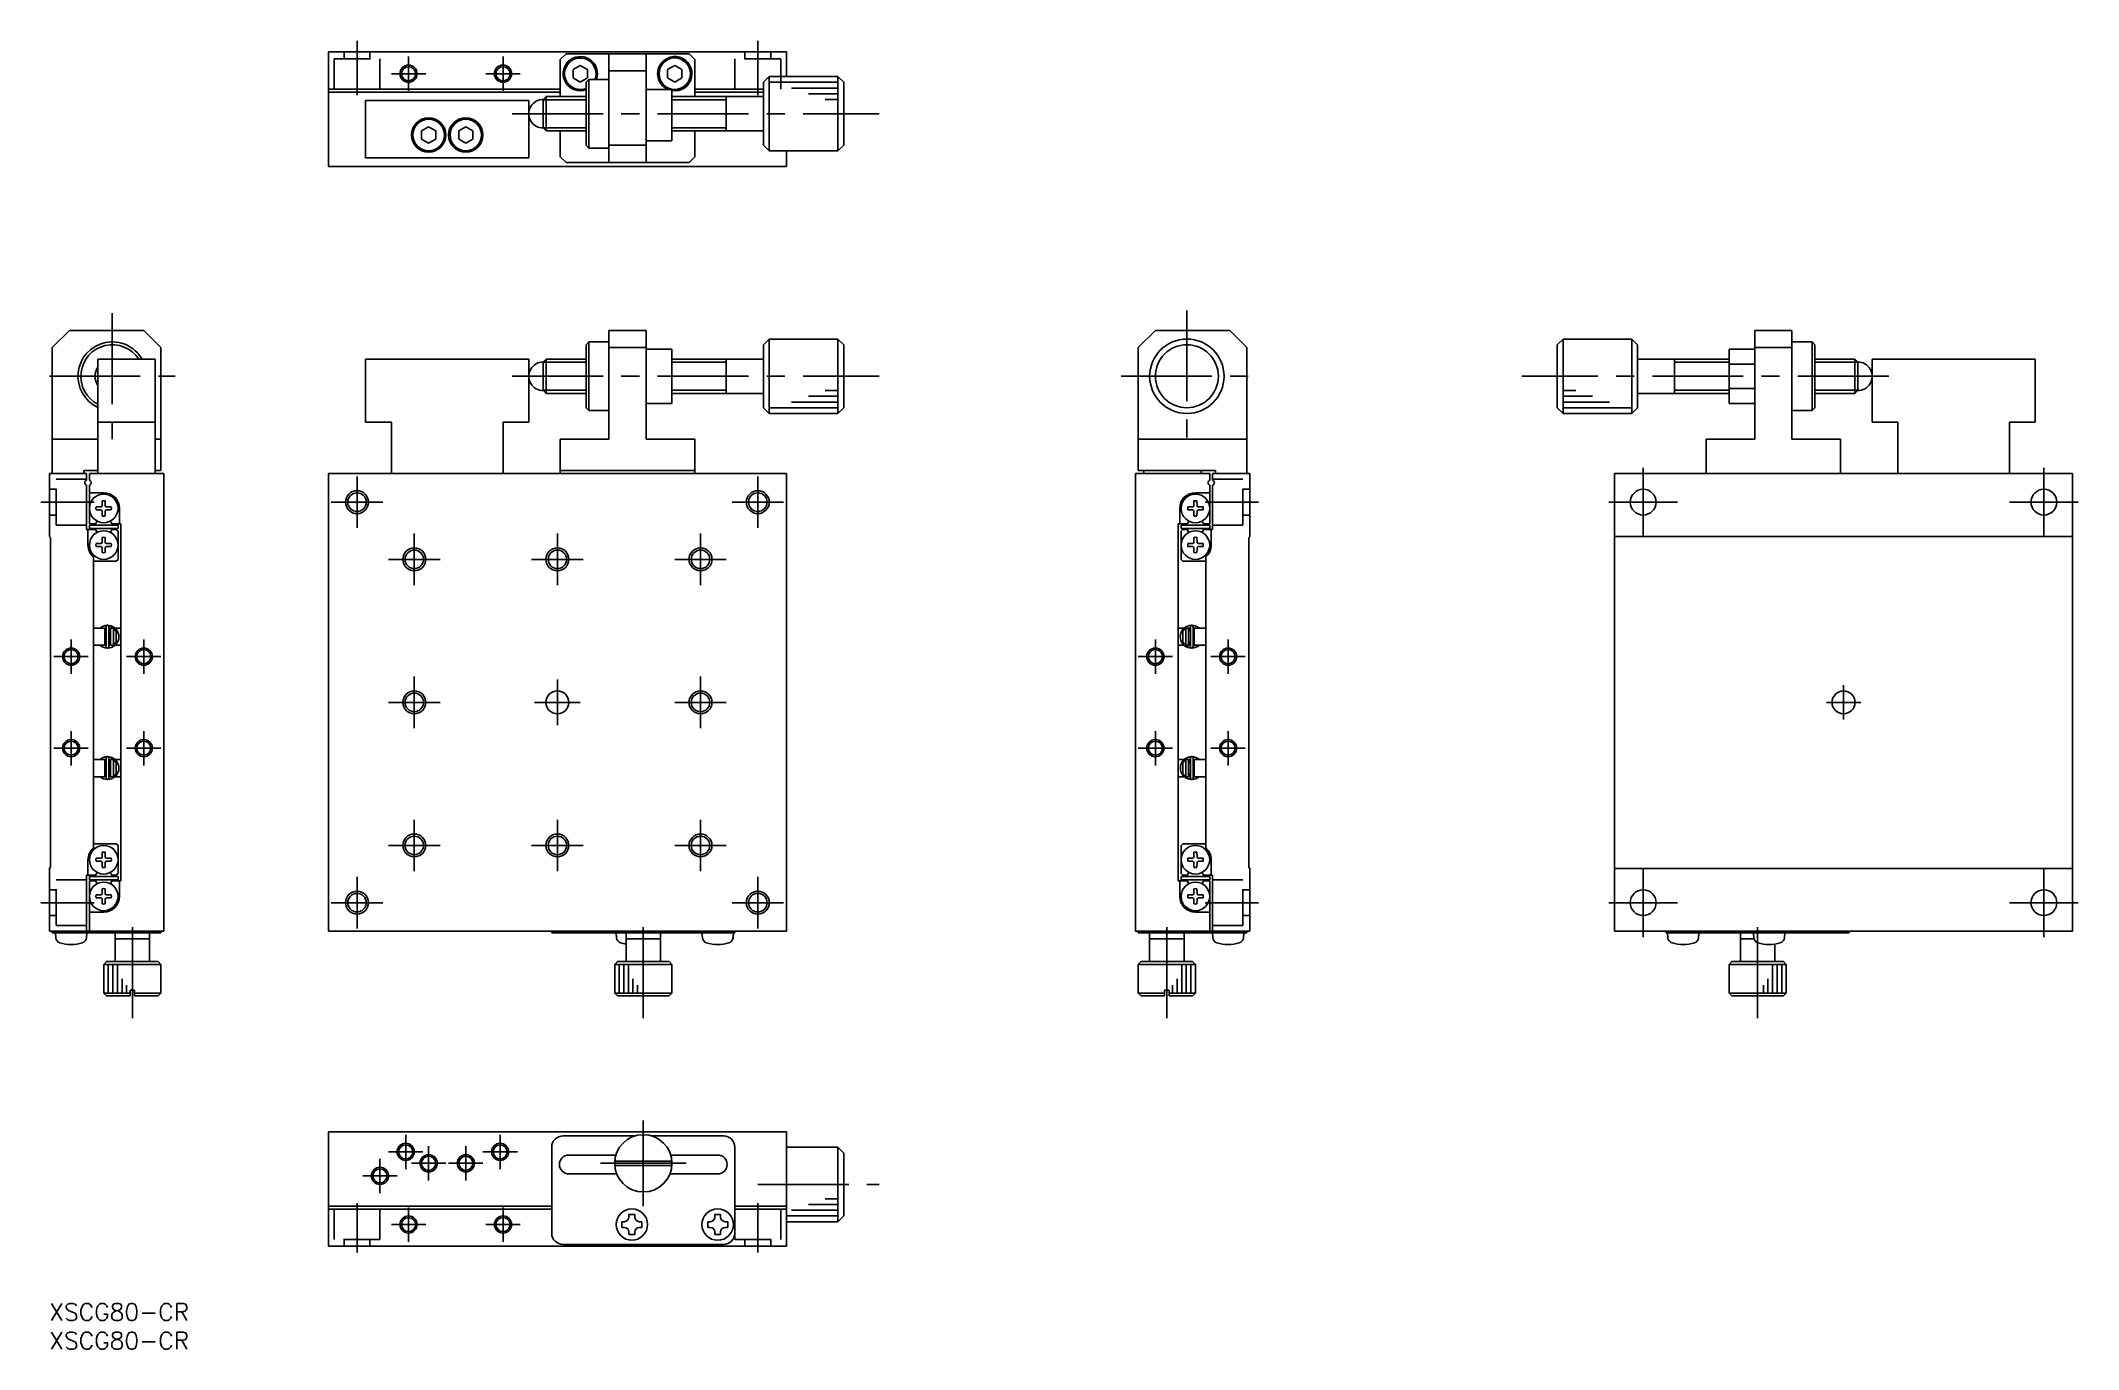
# Model space of a CAD drawing. Extents: x -2 to 354, y -8 to 221.
import ezdxf

# ---------------------------------------------------------------- set-up
doc = ezdxf.new("R2010")
doc.units = 0
doc.header["$LTSCALE"] = 0.5
doc.linetypes.add('CENTER', pattern=[50.8, 31.75, -6.35, 6.35, -6.35])
doc.linetypes.add('DASHED', pattern=[19.05, 12.7, -6.35])
for name, color, linetype in [('MSM_CENTER', 1, 'CENTER'), ('MSM_CONTINUOUS', 7, 'CONTINUOUS'), ('MSM_DASHED', 4, 'DASHED'), ('MSM_NARROW', 5, 'CONTINUOUS'), ('MSM_PART_NUMBER', 7, 'CONTINUOUS')]:
    doc.layers.add(name, color=color, linetype=linetype)
doc.styles.get("Standard").update_dxf_attribs({"font": 'txt.shx', "height": 3, "bigfont": 'bigfont.shx'})

# ---------------------------------------------------------------- blocks, each defined once
blk = doc.blocks.new('*U2')
at = {"layer": 'MSM_PART_NUMBER'}
blk.add_text('XSCG80-CR', height=3, dxfattribs=at).set_placement((0, -3))
blk = doc.blocks.new('*U3')
at = {"layer": 'MSM_PART_NUMBER'}
blk.add_text('XSCG80-CR', height=3, dxfattribs=at).set_placement((0, -8))

msp = doc.modelspace()

# ---------------------------------------------------------------- linework, layer by layer
at = {"layer": 'MSM_CENTER'}
for p, q in [((53.75, 211.16), (53.75, 220.69)), ((123.75, 211.16), (123.75, 220.69)), ((62.75, 211.92), (62.75, 217.92)), ((79.25, 211.92), (79.25, 217.92)), ((65.75, 214.92), (59.75, 214.92)), ((82.25, 214.92), (76.25, 214.92)), ((80.86, 207.92), (144.97, 207.92)), ((11, 173.05), (11, 151.05)), ((198.7, 173.55), (198.7, 150.55)), ((0, 162.05), (22, 162.05)), ((80.86, 162.05), (144.97, 162.05)), ((187.2, 162.05), (210.2, 162.05)), ((321.29, 162.05), (257.18, 162.05)), ((278.4, 146.05), (278.4, 134.05)), ((348.4, 146.05), (348.4, 134.05)), ((53.75, 135.55), (53.75, 144.55)), ((123.75, 135.55), (123.75, 144.55)), ((-1.5, 140.05), (7.83, 140.05)), ((49.25, 140.05), (58.25, 140.05)), ((119.25, 140.05), (128.25, 140.05)), ((211.2, 140.05), (201.87, 140.05)), ((284.4, 140.05), (272.4, 140.05)), ((342.4, 140.05), (354.4, 140.05)), ((63.75, 125.55), (63.75, 134.55)), ((88.75, 125.55), (88.75, 134.55)), ((113.75, 125.55), (113.75, 134.55)), ((59.25, 130.05), (68.25, 130.05)), ((84.25, 130.05), (93.25, 130.05)), ((109.25, 130.05), (118.25, 130.05)), ((3.8, 116.05), (3.8, 110.05)), ((16.5, 116.05), (16.5, 110.05)), ((193.2, 116.05), (193.2, 110.05)), ((205.9, 116.05), (205.9, 110.05)), ((0.8, 113.05), (6.8, 113.05)), ((13.5, 113.05), (19.5, 113.05)), ((190.2, 113.05), (196.2, 113.05)), ((202.9, 113.05), (208.9, 113.05)), ((63.75, 100.55), (63.75, 109.55)), ((88.75, 101.05), (88.75, 109.05)), ((113.75, 100.55), (113.75, 109.55)), ((313.4, 108.05), (313.4, 102.05)), ((59.25, 105.05), (68.25, 105.05)), ((84.75, 105.05), (92.75, 105.05)), ((109.25, 105.05), (118.25, 105.05)), ((316.4, 105.05), (310.4, 105.05)), ((3.8, 94.05), (3.8, 100.05)), ((16.5, 94.05), (16.5, 100.05)), ((193.2, 94.05), (193.2, 100.05)), ((205.9, 94.05), (205.9, 100.05)), ((0.8, 97.05), (6.8, 97.05)), ((13.5, 97.05), (19.5, 97.05)), ((190.2, 97.05), (196.2, 97.05)), ((202.9, 97.05), (208.9, 97.05)), ((63.75, 75.55), (63.75, 84.55)), ((88.75, 75.55), (88.75, 84.55)), ((113.75, 75.55), (113.75, 84.55)), ((59.25, 80.05), (68.25, 80.05)), ((84.25, 80.05), (93.25, 80.05)), ((109.25, 80.05), (118.25, 80.05)), ((278.4, 64.05), (278.4, 76.05)), ((348.4, 64.05), (348.4, 76.05)), ((53.75, 65.55), (53.75, 74.55)), ((123.75, 65.55), (123.75, 74.55)), ((-1.5, 70.05), (7.83, 70.05)), ((49.25, 70.05), (58.25, 70.05)), ((119.25, 70.05), (128.25, 70.05)), ((211.2, 70.05), (201.87, 70.05)), ((284.4, 70.05), (272.4, 70.05)), ((342.4, 70.05), (354.4, 70.05)), ((14.5, 49.88), (14.5, 67.15)), ((103.75, 49.88), (103.75, 67.15)), ((195.2, 49.88), (195.2, 67.15)), ((298.4, 49.88), (298.4, 67.15)), ((62.25, 23.5), (62.25, 29.5)), ((78.75, 23.5), (78.75, 29.5)), ((103.75, 32), (103.75, 17)), ((57.75, 19.3), (57.75, 25.3)), ((65.25, 26.5), (59.25, 26.5)), ((66.25, 21.5), (66.25, 27.5)), ((72.75, 21.5), (72.75, 27.5)), ((81.75, 26.5), (75.75, 26.5)), ((60.75, 22.3), (54.75, 22.3)), ((69.25, 24.5), (63.25, 24.5)), ((75.75, 24.5), (69.75, 24.5)), ((96.25, 24.5), (111.25, 24.5)), ((123.75, 20.8), (144.97, 20.8)), ((53.75, 17.56), (53.75, 8.9)), ((62.75, 10.8), (62.75, 16.8)), ((79.25, 10.8), (79.25, 16.8)), ((123.75, 17.56), (123.75, 8.9)), ((65.75, 13.8), (59.75, 13.8)), ((82.25, 13.8), (76.25, 13.8))]:
    msp.add_line(p, q, dxfattribs=at)
at = {"layer": 'MSM_CONTINUOUS'}
for p, q in [((128.75, 218.72), (48.75, 218.72)), ((48.75, 198.72), (48.75, 218.72)), ((90.25, 218.42), (89.25, 217.42)), ((89.25, 210.92), (89.25, 217.42)), ((111.75, 218.42), (90.25, 218.42)), ((97.75, 218.42), (97.75, 199.42)), ((104.25, 218.42), (104.25, 199.42)), ((112.75, 217.42), (111.75, 218.42)), ((112.75, 210.92), (112.75, 217.42)), ((128.75, 214.42), (128.75, 218.72)), ((91.5, 215.64), (92.75, 216.36)), ((91.5, 214.19), (91.5, 215.64)), ((92.75, 213.47), (91.5, 214.19)), ((92.75, 216.36), (94, 215.64)), ((94, 214.19), (92.75, 213.47)), ((93.75, 213.42), (94.25, 213.92)), ((94, 215.64), (94, 214.19)), ((94.25, 213.92), (94.25, 201.92)), ((94.25, 213.92), (97.75, 213.92)), ((97.75, 215.42), (104.25, 215.42)), ((108, 215.64), (109.25, 216.36)), ((108, 214.19), (108, 215.64)), ((109.25, 213.47), (108, 214.19)), ((109.25, 216.36), (110.5, 215.64)), ((110.5, 214.19), (109.25, 213.47)), ((110.5, 215.64), (110.5, 214.19)), ((124.75, 213.42), (125.75, 214.42)), ((137.75, 214.42), (125.75, 214.42)), ((125.75, 214.42), (125.75, 201.42)), ((137.75, 201.42), (137.75, 214.42)), ((138.75, 213.42), (137.75, 214.42)), ((48.75, 212.22), (89.25, 212.22)), ((48.75, 211.72), (89.25, 211.72)), ((55.25, 200.22), (55.25, 210.22)), ((55.25, 210.22), (83.75, 210.22)), ((83.75, 210.22), (83.75, 200.22)), ((86.25, 210.37), (86.79, 210.92)), ((86.25, 210.37), (86.25, 205.46)), ((86.79, 210.92), (86.79, 204.92)), ((93.75, 210.92), (86.79, 210.92)), ((93.75, 202.42), (93.75, 213.42)), ((104.25, 212.17), (108.75, 212.17)), ((108.75, 203.17), (108.75, 212.17)), ((108.75, 210.92), (124.75, 210.92)), ((112.75, 212.22), (124.75, 212.22)), ((112.75, 211.72), (124.75, 211.72)), ((118.25, 204.92), (118.25, 210.92)), ((124.75, 213.42), (124.75, 202.42)), ((138.75, 202.42), (138.75, 213.42)), ((65, 204.94), (66.25, 205.66)), ((65, 203.49), (65, 204.94)), ((66.25, 202.77), (65, 203.49)), ((66.25, 205.66), (67.5, 204.94)), ((67.5, 203.49), (66.25, 202.77)), ((67.5, 204.94), (67.5, 203.49)), ((71.5, 204.94), (72.75, 205.66)), ((71.5, 203.49), (71.5, 204.94)), ((72.75, 202.77), (71.5, 203.49)), ((72.75, 205.66), (74, 204.94)), ((74, 203.49), (72.75, 202.77)), ((74, 204.94), (74, 203.49)), ((86.79, 204.92), (86.25, 205.46)), ((93.75, 204.92), (86.79, 204.92)), ((89.25, 200.42), (89.25, 204.92)), ((104.25, 203.17), (108.75, 203.17)), ((108.75, 204.92), (124.75, 204.92)), ((112.75, 200.42), (112.75, 204.92)), ((83.75, 200.22), (55.25, 200.22)), ((89.25, 200.42), (90.25, 199.42)), ((111.75, 199.42), (90.25, 199.42)), ((93.75, 202.42), (94.25, 201.92)), ((94.25, 201.92), (97.75, 201.92)), ((97.75, 202.42), (104.25, 202.42)), ((112.75, 200.42), (111.75, 199.42)), ((124.75, 202.42), (125.75, 201.42)), ((137.75, 201.42), (125.75, 201.42)), ((128.75, 198.72), (128.75, 201.42)), ((138.75, 202.42), (137.75, 201.42)), ((128.75, 198.72), (48.75, 198.72)), ((0.5, 167.05), (3.5, 170.05)), ((3.5, 170.05), (16.5, 170.05)), ((19.5, 167.05), (16.5, 170.05)), ((93.75, 167.55), (94.25, 168.05)), ((93.75, 167.55), (93.75, 156.55)), ((94.25, 156.05), (94.25, 168.05)), ((94.25, 168.05), (97.75, 168.05)), ((104.25, 170.05), (97.75, 170.05)), ((97.75, 170.05), (97.75, 151.05)), ((104.25, 151.05), (104.25, 170.05)), ((124.75, 167.55), (125.75, 168.55)), ((124.75, 156.55), (124.75, 167.55)), ((137.75, 168.55), (125.75, 168.55)), ((125.75, 155.55), (125.75, 168.55)), ((137.75, 168.55), (137.75, 155.55)), ((138.75, 167.55), (137.75, 168.55)), ((138.75, 167.55), (138.75, 156.55)), ((190.2, 167.05), (193.2, 170.05)), ((206.2, 170.05), (193.2, 170.05)), ((206.2, 170.05), (209.2, 167.05)), ((263.4, 167.55), (264.4, 168.55)), ((263.4, 167.55), (263.4, 156.55)), ((264.4, 168.55), (276.4, 168.55)), ((264.4, 168.55), (264.4, 155.55)), ((277.4, 167.55), (276.4, 168.55)), ((276.4, 155.55), (276.4, 168.55)), ((277.4, 156.55), (277.4, 167.55)), ((297.9, 151.05), (297.9, 170.05)), ((297.9, 170.05), (304.4, 170.05)), ((304.4, 170.05), (304.4, 151.05)), ((307.9, 168.05), (304.4, 168.05)), ((307.9, 156.05), (307.9, 168.05)), ((308.4, 167.55), (307.9, 168.05)), ((308.4, 167.55), (308.4, 156.55)), ((0.5, 167.05), (0.5, 145.05)), ((8.5, 145.05), (8.5, 165.05)), ((8.5, 165.05), (18.5, 165.05)), ((18.5, 165.05), (18.5, 145.05)), ((19.5, 167.05), (19.5, 145.55)), ((55.25, 165.05), (55.25, 154.05)), ((55.25, 165.05), (83.75, 165.05)), ((83.75, 165.05), (83.75, 154.05)), ((86.25, 164.51), (86.79, 165.05)), ((86.25, 164.51), (86.25, 159.59)), ((86.79, 165.05), (86.79, 159.05)), ((93.75, 165.05), (86.79, 165.05)), ((104.25, 167.05), (97.75, 167.05)), ((104.25, 166.8), (108.75, 166.8)), ((108.75, 157.3), (108.75, 166.8)), ((108.75, 165.05), (124.75, 165.05)), ((118.25, 165.05), (118.25, 159.05)), ((190.2, 167.05), (190.2, 145.55)), ((209.2, 145.05), (209.2, 167.05)), ((293.4, 165.05), (277.4, 165.05)), ((283.9, 165.05), (283.9, 159.05)), ((293.4, 157.3), (293.4, 166.8)), ((297.9, 166.8), (293.4, 166.8)), ((293.4, 164.17), (297.9, 164.17)), ((297.9, 167.05), (304.4, 167.05)), ((308.4, 165.05), (315.36, 165.05)), ((315.36, 165.05), (315.36, 159.05)), ((315.9, 164.51), (315.36, 165.05)), ((315.9, 164.51), (315.9, 159.59)), ((346.9, 165.05), (318.4, 165.05)), ((318.4, 165.05), (318.4, 154.05)), ((346.9, 165.05), (346.9, 154.05)), ((86.79, 159.05), (86.25, 159.59)), ((93.75, 159.05), (86.79, 159.05)), ((108.75, 157.3), (104.25, 157.3)), ((108.75, 159.05), (124.75, 159.05)), ((293.4, 159.05), (277.4, 159.05)), ((297.9, 159.93), (293.4, 159.93)), ((293.4, 157.3), (297.9, 157.3)), ((308.4, 159.05), (315.36, 159.05)), ((315.36, 159.05), (315.9, 159.59)), ((8.5, 154.05), (18.5, 154.05)), ((55.25, 154.05), (59.75, 154.05)), ((59.75, 154.05), (59.75, 145.05)), ((79.25, 154.05), (83.75, 154.05)), ((79.25, 154.05), (79.25, 145.05)), ((93.75, 156.55), (94.25, 156.05)), ((94.25, 156.05), (97.75, 156.05)), ((124.75, 156.55), (125.75, 155.55)), ((137.75, 155.55), (125.75, 155.55)), ((138.75, 156.55), (137.75, 155.55)), ((263.4, 156.55), (264.4, 155.55)), ((264.4, 155.55), (276.4, 155.55)), ((277.4, 156.55), (276.4, 155.55)), ((307.9, 156.05), (304.4, 156.05)), ((308.4, 156.55), (307.9, 156.05)), ((322.9, 154.05), (318.4, 154.05)), ((322.9, 154.05), (322.9, 145.05)), ((346.9, 154.05), (342.4, 154.05)), ((342.4, 154.05), (342.4, 145.05)), ((8.5, 151.05), (0.5, 151.05)), ((19.5, 151.05), (18.5, 151.05)), ((89.25, 145.05), (89.25, 151.05)), ((89.25, 151.05), (97.75, 151.05)), ((104.25, 151.05), (112.75, 151.05)), ((112.75, 151.05), (112.75, 145.05)), ((190.2, 151.05), (209.2, 151.05)), ((289.4, 151.05), (289.4, 145.05)), ((297.9, 151.05), (289.4, 151.05)), ((312.9, 151.05), (304.4, 151.05)), ((312.9, 145.05), (312.9, 151.05)), ((0, 145.05), (0, 134.05)), ((6.5, 145.05), (0, 145.05)), ((6, 145.55), (8.5, 145.55)), ((6, 145.05), (6, 145.55)), ((6.5, 145.05), (6.5, 143.91)), ((6.5, 135.25), (6.5, 142.99)), ((7, 145.05), (7, 143.91)), ((20, 145.05), (7, 145.05)), ((7, 136.25), (7, 142.99)), ((19.5, 145.55), (18.5, 145.55)), ((20, 145.05), (20, 65.05)), ((48.75, 145.05), (128.75, 145.05)), ((48.75, 65.05), (48.75, 145.05)), ((89.25, 145.55), (112.75, 145.55)), ((128.75, 65.05), (128.75, 145.05)), ((189.7, 145.05), (189.7, 65.05)), ((202.7, 145.05), (189.7, 145.05)), ((203.7, 145.55), (190.2, 145.55)), ((191.2, 145.05), (191.2, 145.55)), ((201.2, 145.05), (201.2, 145.55)), ((202.7, 145.05), (202.7, 143.91)), ((202.7, 136.25), (202.7, 142.99)), ((203.2, 145.05), (203.2, 143.91)), ((209.7, 145.05), (203.2, 145.05)), ((203.2, 135.25), (203.2, 142.99)), ((203.7, 145.05), (203.7, 145.55)), ((209.7, 145.05), (209.7, 134.05)), ((273.4, 145.05), (353.4, 145.05)), ((273.4, 65.05), (273.4, 145.05)), ((353.4, 65.05), (353.4, 145.05)), ((9.5, 141.7), (7, 141.7)), ((9, 139.23), (8.18, 139.21)), ((9, 139.23), (9.17, 139.3)), ((9.23, 139.43), (9.17, 139.3)), ((9.23, 139.43), (9.24, 140.28)), ((9.77, 139.43), (9.76, 140.28)), ((9.77, 139.43), (9.83, 139.3)), ((10, 139.23), (9.83, 139.3)), ((10, 139.23), (10.82, 139.21)), ((12.25, 138.95), (12.25, 136.25)), ((197.45, 138.95), (197.45, 136.25)), ((199.7, 139.23), (198.88, 139.21)), ((199.7, 139.23), (199.87, 139.3)), ((199.93, 139.43), (199.87, 139.3)), ((199.93, 139.43), (199.94, 140.28)), ((200.2, 141.7), (202.7, 141.7)), ((200.48, 139.43), (200.46, 140.28)), ((200.48, 139.43), (200.54, 139.3)), ((200.7, 139.23), (200.54, 139.3)), ((200.7, 139.23), (201.53, 139.21)), ((6.5, 135.25), (8.09, 135.25)), ((6.75, 132.55), (6.75, 135.25)), ((7, 136.25), (8.09, 136.25)), ((7, 136.05), (12, 136.05)), ((7, 136.05), (7, 135.45)), ((7, 135.45), (12, 135.45)), ((9, 138.68), (8.18, 138.69)), ((9, 138.68), (9.17, 138.6)), ((9.23, 138.47), (9.17, 138.6)), ((9.23, 138.47), (9.24, 137.63)), ((9.77, 138.47), (9.76, 137.63)), ((9.77, 138.47), (9.83, 138.6)), ((10, 138.68), (9.83, 138.6)), ((10, 138.68), (10.82, 138.69)), ((12.5, 136.25), (10.91, 136.25)), ((11.7, 135.25), (10.91, 135.25)), ((11.7, 135.25), (12, 134.95)), ((12, 135.45), (12, 136.05)), ((12.5, 73.85), (12.5, 136.25)), ((197.2, 136.25), (198.79, 136.25)), ((197.2, 73.85), (197.2, 136.25)), ((202.7, 136.05), (197.7, 136.05)), ((197.7, 135.45), (197.7, 136.05)), ((202.7, 135.45), (197.7, 135.45)), ((198, 135.25), (197.7, 134.95)), ((198, 135.25), (198.79, 135.25)), ((199.7, 138.68), (198.88, 138.69)), ((199.7, 138.68), (199.87, 138.6)), ((199.93, 138.47), (199.87, 138.6)), ((199.93, 138.47), (199.94, 137.63)), ((200.48, 138.47), (200.46, 137.63)), ((200.48, 138.47), (200.54, 138.6)), ((200.7, 138.68), (200.54, 138.6)), ((200.7, 138.68), (201.53, 138.69)), ((202.7, 136.25), (201.62, 136.25)), ((203.2, 135.25), (201.62, 135.25)), ((202.7, 136.05), (202.7, 135.45)), ((202.95, 132.55), (202.95, 135.25)), ((0.2, 133.85), (0, 134.05)), ((0.2, 133.85), (0.2, 76.25)), ((9, 132.83), (8.18, 132.81)), ((9, 132.28), (8.18, 132.29)), ((9, 132.83), (9.17, 132.9)), ((9, 132.28), (9.17, 132.2)), ((9.23, 133.03), (9.17, 132.9)), ((9.23, 132.07), (9.17, 132.2)), ((9.23, 133.03), (9.24, 133.88)), ((9.23, 132.07), (9.24, 131.23)), ((9.77, 133.03), (9.76, 133.88)), ((9.77, 132.07), (9.76, 131.23)), ((9.77, 133.03), (9.83, 132.9)), ((9.77, 132.07), (9.83, 132.2)), ((10, 132.83), (9.83, 132.9)), ((10, 132.28), (9.83, 132.2)), ((10, 132.83), (10.82, 132.81)), ((10, 132.28), (10.82, 132.29)), ((12, 130.05), (12, 134.95)), ((197.7, 130.05), (197.7, 134.95)), ((199.7, 132.83), (198.88, 132.81)), ((199.7, 132.28), (198.88, 132.29)), ((199.7, 132.83), (199.87, 132.9)), ((199.7, 132.28), (199.87, 132.2)), ((199.93, 133.03), (199.87, 132.9)), ((199.93, 132.07), (199.87, 132.2)), ((199.93, 133.03), (199.94, 133.88)), ((199.93, 132.07), (199.94, 131.23)), ((200.48, 133.03), (200.46, 133.88)), ((200.48, 132.07), (200.46, 131.23)), ((200.48, 133.03), (200.54, 132.9)), ((200.48, 132.07), (200.54, 132.2)), ((200.7, 132.83), (200.54, 132.9)), ((200.7, 132.28), (200.54, 132.2)), ((200.7, 132.83), (201.53, 132.81)), ((200.7, 132.28), (201.53, 132.29)), ((209.5, 133.85), (209.7, 134.05)), ((209.5, 133.85), (209.5, 76.25)), ((353.4, 134.05), (273.4, 134.05)), ((7.7, 130.47), (7.7, 79.63)), ((11.7, 129.75), (7.7, 129.75)), ((11.7, 129.75), (12, 130.05)), ((198, 129.75), (197.7, 130.05)), ((198, 129.75), (202, 129.75)), ((202, 130.47), (202, 79.63)), ((9.7, 118.05), (7.7, 118.05)), ((9.7, 118.02), (9.92, 118.07)), ((9.7, 115.05), (9.7, 118.05)), ((9.92, 117.55), (9.7, 117.55)), ((9.92, 118.31), (9.92, 114.76)), ((10.87, 118.4), (10.17, 118.53)), ((10.4, 118.39), (10.36, 118.38)), ((10.36, 118.38), (10.36, 118.38)), ((10.37, 114.76), (10.37, 118.31)), ((10.37, 117.75), (10.38, 117.76)), ((10.37, 117.73), (10.37, 117.75)), ((10.37, 117.72), (10.37, 117.73)), ((10.37, 117.71), (10.37, 117.72)), ((10.7, 117.55), (10.37, 117.55)), ((10.38, 117.79), (10.39, 117.8)), ((10.38, 117.77), (10.38, 117.79)), ((10.38, 117.76), (10.38, 117.77)), ((10.39, 117.81), (10.4, 117.83)), ((10.39, 117.8), (10.39, 117.81)), ((10.43, 118.4), (10.4, 118.39)), ((10.4, 117.84), (10.41, 117.85)), ((10.4, 117.83), (10.4, 117.84)), ((10.41, 117.85), (10.42, 117.86)), ((10.42, 117.87), (10.43, 117.88)), ((10.42, 117.86), (10.42, 117.87)), ((10.46, 118.41), (10.43, 118.4)), ((10.43, 117.88), (10.44, 117.89)), ((10.44, 117.89), (10.45, 117.9)), ((10.45, 117.9), (10.46, 117.91)), ((10.5, 118.42), (10.46, 118.41)), ((10.46, 117.91), (10.47, 117.92)), ((10.47, 117.92), (10.48, 117.93)), ((10.48, 117.93), (10.49, 117.94)), ((10.49, 117.94), (10.5, 117.94)), ((10.53, 118.43), (10.5, 118.42)), ((10.5, 117.94), (10.51, 117.95)), ((10.5, 117.94), (10.5, 117.55)), ((10.51, 117.95), (10.53, 117.96)), ((10.57, 118.43), (10.53, 118.43)), ((10.53, 117.96), (10.54, 117.96)), ((10.54, 117.96), (10.55, 117.97)), ((10.55, 117.97), (10.56, 117.97)), ((10.56, 117.97), (10.58, 117.98)), ((10.6, 118.43), (10.57, 118.43)), ((10.58, 117.98), (10.59, 117.98)), ((10.59, 117.98), (10.6, 117.98)), ((10.64, 118.43), (10.6, 118.43)), ((10.6, 117.98), (10.62, 117.98)), ((10.62, 117.98), (10.63, 117.98)), ((10.63, 117.98), (10.65, 117.98)), ((10.68, 118.43), (10.64, 118.43)), ((10.65, 117.98), (10.66, 117.98)), ((10.66, 117.98), (10.67, 117.98)), ((10.67, 117.98), (10.69, 117.98)), ((10.71, 118.43), (10.68, 118.43)), ((10.69, 117.98), (10.7, 117.98)), ((10.7, 118.05), (10.7, 115.05)), ((11.2, 118.05), (10.7, 118.05)), ((10.7, 117.98), (10.7, 117.98)), ((10.75, 118.43), (10.71, 118.43)), ((10.78, 118.42), (10.75, 118.43)), ((10.82, 118.41), (10.78, 118.42)), ((10.81, 118.07), (10.82, 118.08)), ((10.81, 118.05), (10.81, 118.07)), ((10.85, 118.4), (10.82, 118.41)), ((10.85, 118.12), (10.82, 118.05)), ((10.82, 118.08), (10.83, 118.1)), ((10.83, 118.1), (10.84, 118.11)), ((10.84, 118.13), (10.85, 118.14)), ((10.84, 118.11), (10.84, 118.13)), ((10.89, 118.39), (10.85, 118.4)), ((10.93, 118.37), (10.85, 118.12)), ((10.85, 118.14), (10.86, 118.16)), ((10.86, 118.18), (10.87, 118.2)), ((10.86, 118.16), (10.86, 118.18)), ((10.87, 118.2), (10.88, 118.21)), ((10.88, 118.23), (10.89, 118.24)), ((10.88, 118.21), (10.88, 118.23)), ((10.92, 118.38), (10.89, 118.39)), ((10.89, 118.24), (10.9, 118.26)), ((10.9, 118.29), (10.91, 118.3)), ((10.9, 118.27), (10.9, 118.29)), ((10.9, 118.26), (10.9, 118.27)), ((10.93, 118.37), (10.91, 118.38)), ((10.91, 118.33), (10.92, 118.34)), ((10.91, 118.31), (10.91, 118.33)), ((10.91, 118.3), (10.91, 118.31)), ((10.92, 118.37), (10.92, 118.38)), ((10.92, 118.38), (10.92, 118.38)), ((10.92, 118.36), (10.92, 118.37)), ((10.92, 118.37), (10.92, 118.37)), ((10.92, 118.35), (10.92, 118.36)), ((10.92, 118.34), (10.92, 118.35)), ((10.92, 118.35), (10.92, 118.35)), ((10.96, 118.36), (10.93, 118.37)), ((11.2, 115.05), (11.2, 118.05)), ((11.2, 118), (11.7, 117.47)), ((12.5, 118.05), (11.44, 118.05)), ((11.7, 117.47), (11.7, 115.64)), ((198.25, 118.05), (197.2, 118.05)), ((198, 117.47), (198.5, 118)), ((198, 115.64), (198, 117.47)), ((198.5, 118.05), (198.5, 115.05)), ((199, 118.05), (198.5, 118.05)), ((198.78, 118.38), (198.75, 118.37)), ((198.77, 118.37), (198.77, 118.37)), ((198.83, 118.4), (198.78, 118.38)), ((199, 117.99), (199.32, 118.07)), ((199, 115.05), (199, 118.05)), ((199, 117.98), (199.01, 117.98)), ((199.32, 117.55), (199, 117.55)), ((199.01, 117.98), (199.03, 117.98)), ((199.03, 117.98), (199.04, 117.98)), ((199.04, 117.98), (199.06, 117.98)), ((199.06, 117.98), (199.07, 117.98)), ((199.07, 117.98), (199.08, 117.98)), ((199.08, 117.98), (199.1, 117.98)), ((199.1, 117.98), (199.11, 117.98)), ((199.11, 117.98), (199.12, 117.97)), ((199.12, 117.97), (199.14, 117.97)), ((199.14, 117.97), (199.15, 117.97)), ((199.15, 117.97), (199.16, 117.96)), ((199.16, 117.96), (199.17, 117.95)), ((199.17, 117.95), (199.19, 117.95)), ((199.19, 117.95), (199.2, 117.94)), ((199.2, 117.55), (199.2, 117.94)), ((199.2, 117.94), (199.21, 117.93)), ((199.21, 117.93), (199.22, 117.93)), ((199.22, 117.93), (199.23, 117.92)), ((199.23, 117.92), (199.24, 117.91)), ((199.24, 117.91), (199.25, 117.9)), ((199.25, 117.9), (199.26, 117.89)), ((199.26, 117.89), (199.27, 117.88)), ((199.27, 117.88), (199.27, 117.87)), ((199.27, 117.87), (199.28, 117.85)), ((199.28, 117.85), (199.29, 117.84)), ((199.29, 117.84), (199.29, 117.83)), ((199.29, 117.83), (199.3, 117.82)), ((199.3, 117.82), (199.31, 117.81)), ((199.31, 117.81), (199.31, 117.79)), ((199.31, 117.79), (199.31, 117.78)), ((199.31, 117.78), (199.32, 117.77)), ((199.32, 118.31), (199.32, 114.76)), ((199.32, 117.77), (199.32, 117.75)), ((199.32, 117.75), (199.32, 117.74)), ((199.32, 117.74), (199.32, 117.73)), ((199.32, 117.73), (199.32, 117.71)), ((199.32, 117.71), (199.32, 117.71)), ((199.77, 114.76), (199.77, 118.31)), ((199.77, 118.07), (200, 118.02)), ((200, 117.55), (199.77, 117.55)), ((200, 118.05), (200, 115.05)), ((202, 118.05), (200, 118.05)), ((7.7, 115.05), (9.7, 115.05)), ((9.7, 115.05), (9.68, 115.05)), ((9.7, 115.55), (9.92, 115.55)), ((9.92, 115), (9.7, 115.05)), ((10.37, 115.55), (10.7, 115.55)), ((10.37, 115.35), (10.37, 115.36)), ((10.37, 115.34), (10.37, 115.35)), ((10.37, 115.33), (10.37, 115.34)), ((10.37, 115.31), (10.37, 115.33)), ((10.38, 115.3), (10.37, 115.31)), ((10.7, 115.08), (10.37, 115)), ((10.38, 115.29), (10.38, 115.3)), ((10.38, 115.27), (10.38, 115.29)), ((10.39, 115.26), (10.38, 115.27)), ((10.39, 115.25), (10.39, 115.26)), ((10.4, 115.24), (10.39, 115.25)), ((10.4, 115.22), (10.4, 115.24)), ((10.41, 115.21), (10.4, 115.22)), ((10.42, 115.2), (10.41, 115.21)), ((10.43, 115.19), (10.42, 115.2)), ((10.43, 115.18), (10.43, 115.19)), ((10.44, 115.17), (10.43, 115.18)), ((10.45, 115.16), (10.44, 115.17)), ((10.46, 115.15), (10.45, 115.16)), ((10.47, 115.14), (10.46, 115.15)), ((10.48, 115.13), (10.47, 115.14)), ((10.5, 115.13), (10.48, 115.13)), ((10.5, 115.55), (10.5, 115.12)), ((10.51, 115.12), (10.5, 115.13)), ((10.52, 115.11), (10.51, 115.12)), ((10.53, 115.11), (10.52, 115.11)), ((10.54, 115.1), (10.53, 115.11)), ((10.56, 115.1), (10.54, 115.1)), ((10.57, 115.09), (10.56, 115.1)), ((10.58, 115.09), (10.57, 115.09)), ((10.6, 115.09), (10.58, 115.09)), ((10.61, 115.08), (10.6, 115.09)), ((10.62, 115.08), (10.61, 115.08)), ((10.64, 115.08), (10.62, 115.08)), ((10.65, 115.08), (10.64, 115.08)), ((10.66, 115.08), (10.65, 115.08)), ((10.68, 115.08), (10.66, 115.08)), ((10.69, 115.09), (10.68, 115.08)), ((10.7, 115.09), (10.69, 115.09)), ((10.7, 115.05), (11.2, 115.05)), ((10.86, 114.67), (10.92, 114.69)), ((10.92, 114.69), (10.95, 114.7)), ((11.7, 115.64), (11.2, 115.11)), ((11.49, 115.05), (12.5, 115.05)), ((197.2, 115.05), (198.21, 115.05)), ((198.5, 115.11), (198, 115.64)), ((198.5, 115.05), (199, 115.05)), ((198.73, 114.71), (198.77, 114.69)), ((198.77, 114.69), (198.84, 114.95)), ((198.78, 114.73), (198.77, 114.72)), ((198.77, 114.72), (198.77, 114.71)), ((198.77, 114.71), (198.77, 114.71)), ((198.77, 114.71), (198.77, 114.7)), ((198.77, 114.7), (198.77, 114.69)), ((198.77, 114.69), (198.77, 114.69)), ((198.77, 114.69), (198.78, 114.69)), ((198.79, 114.77), (198.78, 114.76)), ((198.78, 114.76), (198.78, 114.75)), ((198.78, 114.75), (198.78, 114.74)), ((198.78, 114.74), (198.78, 114.73)), ((198.78, 114.69), (198.81, 114.68)), ((198.8, 114.8), (198.79, 114.79)), ((198.79, 114.79), (198.79, 114.77)), ((198.81, 114.83), (198.8, 114.82)), ((198.8, 114.82), (198.8, 114.8)), ((198.82, 114.86), (198.81, 114.85)), ((198.81, 114.85), (198.81, 114.83)), ((198.81, 114.68), (198.84, 114.66)), ((198.83, 114.9), (198.82, 114.88)), ((198.82, 114.88), (198.82, 114.86)), ((198.84, 114.91), (198.83, 114.9)), ((198.83, 114.67), (199.52, 114.54)), ((198.84, 114.95), (198.89, 115.05)), ((198.85, 114.94), (198.84, 114.93)), ((198.84, 114.93), (198.84, 114.91)), ((198.84, 114.66), (198.88, 114.66)), ((198.86, 114.96), (198.85, 114.94)), ((198.87, 114.97), (198.86, 114.96)), ((198.88, 115), (198.87, 114.99)), ((198.87, 114.99), (198.87, 114.97)), ((198.89, 115.02), (198.88, 115)), ((198.88, 114.66), (198.91, 114.65)), ((198.9, 115.04), (198.89, 115.03)), ((198.89, 115.03), (198.89, 115.02)), ((198.91, 115.05), (198.9, 115.04)), ((198.91, 114.65), (198.95, 114.64)), ((198.95, 114.64), (198.98, 114.64)), ((198.98, 114.64), (199.02, 114.63)), ((199, 115.55), (199.32, 115.55)), ((199.01, 115.09), (199, 115.09)), ((199.02, 115.09), (199.01, 115.09)), ((199.03, 115.08), (199.02, 115.09)), ((199.02, 114.63), (199.05, 114.63)), ((199.05, 115.08), (199.03, 115.08)), ((199.06, 115.08), (199.05, 115.08)), ((199.05, 114.63), (199.09, 114.63)), ((199.07, 115.08), (199.06, 115.08)), ((199.09, 115.09), (199.07, 115.08)), ((199.1, 115.09), (199.09, 115.09)), ((199.09, 114.63), (199.12, 114.64)), ((199.12, 115.09), (199.1, 115.09)), ((199.13, 115.09), (199.12, 115.09)), ((199.12, 114.64), (199.16, 114.64)), ((199.14, 115.1), (199.13, 115.09)), ((199.15, 115.1), (199.14, 115.1)), ((199.17, 115.11), (199.15, 115.1)), ((199.16, 114.64), (199.19, 114.65)), ((199.18, 115.12), (199.17, 115.11)), ((199.19, 115.12), (199.18, 115.12)), ((199.2, 115.13), (199.19, 115.12)), ((199.19, 114.65), (199.23, 114.66)), ((199.2, 115.13), (199.2, 115.55)), ((199.21, 115.14), (199.2, 115.13)), ((199.22, 115.15), (199.21, 115.14)), ((199.23, 115.15), (199.22, 115.15)), ((199.24, 115.16), (199.23, 115.15)), ((199.23, 114.66), (199.26, 114.67)), ((199.25, 115.17), (199.24, 115.16)), ((199.26, 115.18), (199.25, 115.17)), ((199.27, 115.19), (199.26, 115.18)), ((199.26, 114.67), (199.3, 114.68)), ((199.28, 115.21), (199.27, 115.19)), ((199.29, 115.23), (199.28, 115.22)), ((199.28, 115.22), (199.28, 115.21)), ((199.3, 115.24), (199.29, 115.23)), ((199.31, 115.27), (199.3, 115.25)), ((199.3, 115.25), (199.3, 115.24)), ((199.3, 114.68), (199.33, 114.69)), ((199.32, 115.31), (199.31, 115.29)), ((199.31, 115.29), (199.31, 115.28)), ((199.31, 115.28), (199.31, 115.27)), ((199.32, 115.36), (199.32, 115.35)), ((199.32, 115.35), (199.32, 115.33)), ((199.32, 115.33), (199.32, 115.32)), ((199.32, 115.32), (199.32, 115.31)), ((199.33, 114.69), (199.33, 114.69)), ((199.77, 115.55), (200, 115.55)), ((200, 115.05), (199.77, 115)), ((200, 115.05), (202, 115.05)), ((9.7, 95.05), (7.7, 95.05)), ((9.7, 95.05), (9.93, 95.11)), ((9.7, 92.05), (9.7, 95.05)), ((9.93, 94.55), (9.7, 94.55)), ((9.7, 92.55), (9.93, 92.55)), ((9.93, 95.35), (9.93, 91.8)), ((10.87, 95.44), (10.18, 95.57)), ((10.4, 95.43), (10.37, 95.41)), ((10.37, 95.41), (10.37, 95.41)), ((10.38, 91.8), (10.38, 95.35)), ((10.38, 94.8), (10.39, 94.81)), ((10.38, 94.79), (10.38, 94.8)), ((10.38, 94.77), (10.38, 94.79)), ((10.38, 94.76), (10.38, 94.77)), ((10.38, 94.75), (10.38, 94.76)), ((10.7, 94.55), (10.38, 94.55)), ((10.38, 92.55), (10.7, 92.55)), ((10.39, 94.83), (10.4, 94.84)), ((10.39, 94.81), (10.39, 94.83)), ((10.44, 95.44), (10.4, 95.43)), ((10.4, 94.85), (10.41, 94.86)), ((10.4, 94.84), (10.4, 94.85)), ((10.41, 94.87), (10.42, 94.89)), ((10.41, 94.86), (10.41, 94.87)), ((10.42, 94.89), (10.43, 94.9)), ((10.43, 94.91), (10.44, 94.92)), ((10.43, 94.9), (10.43, 94.91)), ((10.47, 95.45), (10.44, 95.44)), ((10.44, 94.92), (10.45, 94.93)), ((10.45, 94.93), (10.46, 94.94)), ((10.46, 94.94), (10.47, 94.95)), ((10.51, 95.46), (10.47, 95.45)), ((10.47, 94.95), (10.48, 94.96)), ((10.48, 94.96), (10.49, 94.97)), ((10.49, 94.97), (10.5, 94.97)), ((10.5, 94.97), (10.51, 94.98)), ((10.5, 94.97), (10.5, 94.55)), ((10.5, 92.55), (10.5, 92.17)), ((10.54, 95.46), (10.51, 95.46)), ((10.51, 94.98), (10.52, 94.99)), ((10.52, 94.99), (10.54, 95)), ((10.58, 95.47), (10.54, 95.46)), ((10.54, 95), (10.55, 95)), ((10.55, 95), (10.56, 95.01)), ((10.56, 95.01), (10.57, 95.01)), ((10.57, 95.01), (10.59, 95.01)), ((10.61, 95.47), (10.58, 95.47)), ((10.59, 95.01), (10.6, 95.02)), ((10.6, 95.02), (10.61, 95.02)), ((10.65, 95.47), (10.61, 95.47)), ((10.61, 95.02), (10.63, 95.02)), ((10.63, 95.02), (10.64, 95.02)), ((10.64, 95.02), (10.65, 95.02)), ((10.69, 95.47), (10.65, 95.47)), ((10.65, 95.02), (10.67, 95.02)), ((10.67, 95.02), (10.68, 95.02)), ((10.68, 95.02), (10.7, 95.02)), ((10.72, 95.47), (10.69, 95.47)), ((10.7, 95.05), (10.7, 92.05)), ((11.2, 95.05), (10.7, 95.05)), ((10.7, 95.02), (10.7, 95.02)), ((10.76, 95.46), (10.72, 95.47)), ((10.79, 95.46), (10.76, 95.46)), ((10.83, 95.45), (10.79, 95.46)), ((10.8, 95.06), (10.81, 95.08)), ((10.8, 95.05), (10.8, 95.06)), ((10.86, 95.15), (10.81, 95.05)), ((10.81, 95.08), (10.82, 95.09)), ((10.82, 95.1), (10.83, 95.12)), ((10.82, 95.09), (10.82, 95.1)), ((10.86, 95.44), (10.83, 95.45)), ((10.83, 95.12), (10.84, 95.13)), ((10.84, 95.15), (10.85, 95.16)), ((10.84, 95.13), (10.84, 95.15)), ((10.85, 95.16), (10.86, 95.18)), ((10.89, 95.43), (10.86, 95.44)), ((10.94, 95.41), (10.86, 95.15)), ((10.86, 95.19), (10.87, 95.21)), ((10.86, 95.18), (10.86, 95.19)), ((10.87, 95.21), (10.88, 95.23)), ((10.88, 95.24), (10.89, 95.26)), ((10.88, 95.23), (10.88, 95.24)), ((10.93, 95.42), (10.89, 95.43)), ((10.89, 95.26), (10.9, 95.27)), ((10.9, 95.29), (10.91, 95.3)), ((10.9, 95.27), (10.9, 95.29)), ((10.91, 95.33), (10.92, 95.34)), ((10.91, 95.32), (10.91, 95.33)), ((10.91, 95.3), (10.91, 95.32)), ((10.92, 95.37), (10.93, 95.38)), ((10.92, 95.35), (10.92, 95.37)), ((10.92, 95.34), (10.92, 95.35)), ((10.93, 95.41), (10.93, 95.42)), ((10.93, 95.42), (10.93, 95.42)), ((10.97, 95.4), (10.93, 95.41)), ((10.93, 95.4), (10.93, 95.41)), ((10.93, 95.39), (10.93, 95.4)), ((10.93, 95.4), (10.93, 95.4)), ((10.93, 95.38), (10.93, 95.39)), ((10.93, 95.38), (10.93, 95.38)), ((11.2, 92.05), (11.2, 95.05)), ((11.2, 95), (11.7, 94.47)), ((11.7, 92.64), (11.2, 92.11)), ((12.5, 95.05), (11.5, 95.05)), ((11.7, 94.47), (11.7, 92.64)), ((198.21, 95.05), (197.2, 95.05)), ((198, 94.47), (198.5, 95)), ((198, 92.64), (198, 94.47)), ((198.5, 92.11), (198, 92.64)), ((198.5, 95.05), (198.5, 92.05)), ((199, 95.05), (198.5, 95.05)), ((198.79, 95.42), (198.75, 95.4)), ((198.84, 95.44), (198.78, 95.42)), ((198.78, 95.41), (198.78, 95.41)), ((199, 95.02), (199.33, 95.11)), ((199, 92.05), (199, 95.05)), ((199, 95.02), (199.01, 95.02)), ((199.33, 94.55), (199, 94.55)), ((199, 92.55), (199.33, 92.55)), ((199.01, 95.02), (199.02, 95.02)), ((199.02, 95.02), (199.04, 95.02)), ((199.04, 95.02), (199.05, 95.02)), ((199.05, 95.02), (199.06, 95.02)), ((199.06, 95.02), (199.08, 95.02)), ((199.08, 95.02), (199.09, 95.02)), ((199.09, 95.02), (199.11, 95.02)), ((199.11, 95.02), (199.12, 95.02)), ((199.12, 95.02), (199.13, 95.01)), ((199.13, 95.01), (199.15, 95.01)), ((199.15, 95.01), (199.16, 95)), ((199.16, 95), (199.17, 95)), ((199.17, 95), (199.18, 94.99)), ((199.18, 94.99), (199.19, 94.99)), ((199.19, 94.99), (199.21, 94.98)), ((199.2, 94.55), (199.2, 94.98)), ((199.2, 92.16), (199.2, 92.55)), ((199.21, 94.98), (199.22, 94.97)), ((199.22, 94.97), (199.23, 94.96)), ((199.23, 94.96), (199.24, 94.95)), ((199.24, 94.95), (199.25, 94.94)), ((199.25, 94.94), (199.26, 94.94)), ((199.26, 94.94), (199.27, 94.92)), ((199.27, 94.92), (199.28, 94.91)), ((199.28, 94.91), (199.28, 94.9)), ((199.28, 94.9), (199.29, 94.89)), ((199.29, 94.89), (199.3, 94.88)), ((199.3, 94.88), (199.3, 94.87)), ((199.3, 94.87), (199.31, 94.86)), ((199.31, 94.86), (199.31, 94.84)), ((199.31, 94.84), (199.32, 94.83)), ((199.32, 94.83), (199.32, 94.82)), ((199.32, 94.82), (199.33, 94.8)), ((199.33, 95.35), (199.33, 91.8)), ((199.33, 94.8), (199.33, 94.79)), ((199.33, 94.79), (199.33, 94.78)), ((199.33, 94.78), (199.33, 94.76)), ((199.33, 94.76), (199.33, 94.75)), ((199.33, 94.75), (199.33, 94.75)), ((199.78, 91.8), (199.78, 95.35)), ((199.78, 95.11), (200, 95.06)), ((200, 94.55), (199.78, 94.55)), ((199.78, 92.55), (200, 92.55)), ((200, 95.06), (200.02, 95.05)), ((200, 95.05), (200, 92.05)), ((202, 95.05), (200, 95.05)), ((7.7, 92.05), (9.7, 92.05)), ((9.93, 92.04), (9.7, 92.09)), ((10.38, 92.38), (10.38, 92.39)), ((10.38, 92.39), (10.38, 92.39)), ((10.38, 92.36), (10.38, 92.38)), ((10.38, 92.35), (10.38, 92.36)), ((10.39, 92.34), (10.38, 92.35)), ((10.7, 92.12), (10.38, 92.04)), ((10.39, 92.32), (10.39, 92.34)), ((10.39, 92.31), (10.39, 92.32)), ((10.4, 92.3), (10.39, 92.31)), ((10.4, 92.29), (10.4, 92.3)), ((10.41, 92.27), (10.4, 92.29)), ((10.41, 92.26), (10.41, 92.27)), ((10.42, 92.25), (10.41, 92.26)), ((10.43, 92.24), (10.42, 92.25)), ((10.44, 92.23), (10.43, 92.24)), ((10.44, 92.22), (10.44, 92.23)), ((10.45, 92.21), (10.44, 92.22)), ((10.46, 92.2), (10.45, 92.21)), ((10.47, 92.19), (10.46, 92.2)), ((10.48, 92.18), (10.47, 92.19)), ((10.49, 92.17), (10.48, 92.18)), ((10.5, 92.16), (10.49, 92.17)), ((10.52, 92.16), (10.5, 92.16)), ((10.53, 92.15), (10.52, 92.16)), ((10.54, 92.14), (10.53, 92.15)), ((10.55, 92.14), (10.54, 92.14)), ((10.57, 92.13), (10.55, 92.14)), ((10.58, 92.13), (10.57, 92.13)), ((10.59, 92.13), (10.58, 92.13)), ((10.61, 92.12), (10.59, 92.13)), ((10.62, 92.12), (10.61, 92.12)), ((10.63, 92.12), (10.62, 92.12)), ((10.65, 92.12), (10.63, 92.12)), ((10.66, 92.12), (10.65, 92.12)), ((10.67, 92.12), (10.66, 92.12)), ((10.69, 92.12), (10.67, 92.12)), ((10.7, 92.12), (10.69, 92.12)), ((10.7, 92.05), (11.2, 92.05)), ((10.87, 91.7), (10.93, 91.73)), ((10.93, 91.73), (10.96, 91.74)), ((10.93, 91.73), (10.94, 91.73)), ((11.45, 92.05), (12.5, 92.05)), ((197.2, 92.05), (198.26, 92.05)), ((198.5, 92.05), (199, 92.05)), ((198.74, 91.75), (198.78, 91.73)), ((198.78, 91.73), (198.85, 91.99)), ((198.79, 91.78), (198.78, 91.77)), ((198.78, 91.77), (198.78, 91.76)), ((198.78, 91.76), (198.78, 91.75)), ((198.78, 91.75), (198.78, 91.74)), ((198.78, 91.74), (198.78, 91.74)), ((198.78, 91.74), (198.78, 91.73)), ((198.78, 91.73), (198.78, 91.73)), ((198.78, 91.73), (198.78, 91.73)), ((198.78, 91.73), (198.8, 91.72)), ((198.78, 91.73), (198.82, 91.71)), ((198.8, 91.82), (198.79, 91.8)), ((198.79, 91.8), (198.79, 91.79)), ((198.79, 91.79), (198.79, 91.78)), ((198.81, 91.85), (198.8, 91.83)), ((198.8, 91.83), (198.8, 91.82)), ((198.82, 91.88), (198.81, 91.86)), ((198.81, 91.86), (198.81, 91.85)), ((198.83, 91.91), (198.82, 91.89)), ((198.82, 91.89), (198.82, 91.88)), ((198.82, 91.71), (198.85, 91.7)), ((198.84, 91.93), (198.83, 91.91)), ((198.85, 91.96), (198.84, 91.94)), ((198.84, 91.94), (198.84, 91.93)), ((198.84, 91.71), (199.53, 91.57)), ((198.85, 91.99), (198.88, 92.05)), ((198.86, 91.98), (198.85, 91.96)), ((198.85, 91.7), (198.88, 91.69)), ((198.87, 91.99), (198.86, 91.98)), ((198.88, 92.02), (198.87, 92.01)), ((198.87, 92.01), (198.87, 91.99)), ((198.89, 92.04), (198.88, 92.02)), ((198.88, 91.69), (198.92, 91.69)), ((198.89, 92.05), (198.89, 92.04)), ((198.92, 91.69), (198.95, 91.68)), ((198.95, 91.68), (198.99, 91.67)), ((198.99, 91.67), (199.03, 91.67)), ((199.02, 92.12), (199, 92.13)), ((199, 92.13), (199, 92.13)), ((199.03, 92.12), (199.02, 92.12)), ((199.04, 92.12), (199.03, 92.12)), ((199.03, 91.67), (199.06, 91.67)), ((199.06, 92.12), (199.04, 92.12)), ((199.07, 92.12), (199.06, 92.12)), ((199.06, 91.67), (199.1, 91.67)), ((199.08, 92.12), (199.07, 92.12)), ((199.1, 92.12), (199.08, 92.12)), ((199.11, 92.13), (199.1, 92.12)), ((199.1, 91.67), (199.13, 91.67)), ((199.12, 92.13), (199.11, 92.13)), ((199.14, 92.13), (199.12, 92.13)), ((199.13, 91.67), (199.17, 91.68)), ((199.15, 92.14), (199.14, 92.13)), ((199.16, 92.14), (199.15, 92.14)), ((199.18, 92.15), (199.16, 92.14)), ((199.17, 91.68), (199.2, 91.69)), ((199.19, 92.15), (199.18, 92.15)), ((199.2, 92.16), (199.19, 92.15)), ((199.21, 92.17), (199.2, 92.16)), ((199.2, 91.69), (199.24, 91.69)), ((199.22, 92.17), (199.21, 92.17)), ((199.23, 92.18), (199.22, 92.17)), ((199.24, 92.19), (199.23, 92.18)), ((199.25, 92.2), (199.24, 92.19)), ((199.24, 91.69), (199.27, 91.7)), ((199.26, 92.21), (199.25, 92.2)), ((199.27, 92.22), (199.26, 92.21)), ((199.28, 92.23), (199.27, 92.22)), ((199.27, 91.7), (199.31, 91.71)), ((199.29, 92.24), (199.28, 92.23)), ((199.3, 92.27), (199.29, 92.26)), ((199.29, 92.26), (199.29, 92.24)), ((199.31, 92.28), (199.3, 92.27)), ((199.32, 92.3), (199.31, 92.29)), ((199.31, 92.29), (199.31, 92.28)), ((199.31, 91.71), (199.34, 91.73)), ((199.33, 92.34), (199.32, 92.33)), ((199.32, 92.33), (199.32, 92.32)), ((199.32, 92.32), (199.32, 92.3)), ((199.33, 92.4), (199.33, 92.38)), ((199.33, 92.38), (199.33, 92.37)), ((199.33, 92.37), (199.33, 92.36)), ((199.33, 92.36), (199.33, 92.34)), ((199.34, 91.73), (199.34, 91.73)), ((200, 92.09), (199.78, 92.04)), ((200, 92.05), (202, 92.05)), ((11.7, 80.35), (7.7, 80.35)), ((9.23, 78.03), (9.24, 78.88)), ((9.77, 78.03), (9.76, 78.88)), ((11.7, 80.35), (12, 80.05)), ((12, 80.05), (12, 75.15)), ((198, 80.35), (197.7, 80.05)), ((197.7, 80.05), (197.7, 75.15)), ((198, 80.35), (202, 80.35)), ((199.93, 78.03), (199.94, 78.88)), ((200.48, 78.03), (200.46, 78.88)), ((0.2, 76.25), (0, 76.05)), ((0, 65.05), (0, 76.05)), ((6.5, 65.05), (6.5, 74.85)), ((6.5, 74.85), (8.09, 74.85)), ((6.75, 77.55), (6.75, 74.85)), ((9, 77.83), (8.18, 77.81)), ((9, 77.28), (8.18, 77.29)), ((9, 77.83), (9.17, 77.9)), ((9, 77.28), (9.17, 77.2)), ((9.23, 78.03), (9.17, 77.9)), ((9.23, 77.07), (9.17, 77.2)), ((9.23, 77.07), (9.24, 76.23)), ((9.77, 77.07), (9.76, 76.23)), ((9.77, 78.03), (9.83, 77.9)), ((9.77, 77.07), (9.83, 77.2)), ((10, 77.83), (9.83, 77.9)), ((10, 77.28), (9.83, 77.2)), ((10, 77.83), (10.82, 77.81)), ((10, 77.28), (10.82, 77.29)), ((11.7, 74.85), (10.91, 74.85)), ((11.7, 74.85), (12, 75.15)), ((198, 74.85), (197.7, 75.15)), ((198, 74.85), (198.79, 74.85)), ((199.7, 77.83), (198.88, 77.81)), ((199.7, 77.28), (198.88, 77.29)), ((199.7, 77.83), (199.87, 77.9)), ((199.7, 77.28), (199.87, 77.2)), ((199.93, 78.03), (199.87, 77.9)), ((199.93, 77.07), (199.87, 77.2)), ((199.93, 77.07), (199.94, 76.23)), ((200.48, 77.07), (200.46, 76.23)), ((200.48, 78.03), (200.54, 77.9)), ((200.48, 77.07), (200.54, 77.2)), ((200.7, 77.83), (200.54, 77.9)), ((200.7, 77.28), (200.54, 77.2)), ((200.7, 77.83), (201.53, 77.81)), ((200.7, 77.28), (201.53, 77.29)), ((203.2, 74.85), (201.62, 74.85)), ((202.95, 77.55), (202.95, 74.85)), ((203.2, 65.05), (203.2, 74.85)), ((209.5, 76.25), (209.7, 76.05)), ((209.7, 65.05), (209.7, 76.05)), ((353.4, 76.05), (273.4, 76.05)), ((7, 74.65), (12, 74.65)), ((7, 74.65), (7, 74.05)), ((7, 74.05), (12, 74.05)), ((7, 65.05), (7, 73.85)), ((7, 73.85), (8.09, 73.85)), ((9, 71.43), (8.18, 71.41)), ((9, 71.43), (9.17, 71.5)), ((9.23, 71.63), (9.17, 71.5)), ((9.23, 71.63), (9.24, 72.48)), ((9.77, 71.63), (9.76, 72.48)), ((9.77, 71.63), (9.83, 71.5)), ((10, 71.43), (9.83, 71.5)), ((10, 71.43), (10.82, 71.41)), ((12.5, 73.85), (10.91, 73.85)), ((12, 74.05), (12, 74.65)), ((12.25, 71.15), (12.25, 73.85)), ((197.2, 73.85), (198.79, 73.85)), ((197.45, 71.15), (197.45, 73.85)), ((202.7, 74.65), (197.7, 74.65)), ((197.7, 74.05), (197.7, 74.65)), ((202.7, 74.05), (197.7, 74.05)), ((199.7, 71.43), (198.88, 71.41)), ((199.7, 71.43), (199.87, 71.5)), ((199.93, 71.63), (199.87, 71.5)), ((199.93, 71.63), (199.94, 72.48)), ((200.48, 71.63), (200.46, 72.48)), ((200.48, 71.63), (200.54, 71.5)), ((200.7, 71.43), (200.54, 71.5)), ((200.7, 71.43), (201.53, 71.41)), ((202.7, 73.85), (201.62, 73.85)), ((202.7, 74.65), (202.7, 74.05)), ((202.7, 65.05), (202.7, 73.85)), ((9.5, 68.4), (7, 68.4)), ((9, 70.88), (8.18, 70.89)), ((9, 70.88), (9.17, 70.8)), ((9.23, 70.67), (9.17, 70.8)), ((9.23, 70.67), (9.24, 69.83)), ((9.77, 70.67), (9.76, 69.83)), ((9.77, 70.67), (9.83, 70.8)), ((10, 70.88), (9.83, 70.8)), ((10, 70.88), (10.82, 70.89)), ((199.7, 70.88), (198.88, 70.89)), ((199.7, 70.88), (199.87, 70.8)), ((199.93, 70.67), (199.87, 70.8)), ((199.93, 70.67), (199.94, 69.83)), ((200.2, 68.4), (202.7, 68.4)), ((200.48, 70.67), (200.46, 69.83)), ((200.48, 70.67), (200.54, 70.8)), ((200.7, 70.88), (200.54, 70.8)), ((200.7, 70.88), (201.53, 70.89)), ((20, 65.05), (0, 65.05)), ((0.5, 64.75), (0.5, 65.05)), ((0.5, 64.75), (19.5, 64.75)), ((1.12, 63.9), (1.05, 64.75)), ((6.55, 64.75), (6.48, 63.9)), ((11.5, 64.75), (11.5, 59.75)), ((17.5, 64.75), (17.5, 59.75)), ((19.5, 64.75), (19.5, 65.05)), ((128.75, 65.05), (48.75, 65.05)), ((87.75, 64.75), (87.75, 65.05)), ((119.75, 64.75), (87.75, 64.75)), ((99, 64.75), (99.08, 63.9)), ((100.75, 64.75), (100.75, 59.75)), ((106.75, 64.75), (106.75, 59.75)), ((114, 64.75), (114.08, 63.9)), ((119.43, 63.9), (119.5, 64.75)), ((119.75, 64.75), (119.75, 65.05)), ((209.7, 65.05), (189.7, 65.05)), ((190.2, 64.75), (190.2, 65.05)), ((209.2, 64.75), (190.2, 64.75)), ((192.2, 64.75), (192.2, 59.75)), ((198.2, 64.75), (198.2, 59.75)), ((203.15, 64.75), (203.23, 63.9)), ((208.58, 63.9), (208.65, 64.75)), ((209.2, 64.75), (209.2, 65.05)), ((353.4, 65.05), (273.4, 65.05)), ((282.4, 64.75), (282.4, 65.05)), ((282.4, 64.75), (314.4, 64.75)), ((282.73, 63.9), (282.65, 64.75)), ((288.15, 64.75), (288.08, 63.9)), ((295.4, 64.75), (295.4, 59.75)), ((297.73, 63.9), (297.65, 64.75)), ((303.15, 64.75), (303.08, 63.9)), ((314.4, 64.75), (314.4, 65.05)), ((17.5, 63.75), (11.5, 63.75)), ((100.75, 63.75), (106.75, 63.75)), ((192.2, 63.75), (198.2, 63.75)), ((297.75, 63.75), (295.4, 63.75)), ((301.4, 62.82), (301.4, 59.75)), ((10, 59.75), (9.5, 59.25)), ((9.5, 59.25), (9.5, 54.25)), ((19.5, 59.25), (9.5, 59.25)), ((19, 59.75), (10, 59.75)), ((19.5, 59.25), (19, 59.75)), ((19.5, 59.25), (19.5, 54.25)), ((98.75, 59.25), (99.25, 59.75)), ((98.75, 59.25), (98.75, 54.25)), ((98.75, 59.25), (108.75, 59.25)), ((99.25, 59.75), (108.25, 59.75)), ((108.25, 59.75), (108.75, 59.25)), ((108.75, 59.25), (108.75, 54.25)), ((190.2, 59.25), (190.7, 59.75)), ((190.2, 59.25), (190.2, 54.25)), ((190.2, 59.25), (200.2, 59.25)), ((190.7, 59.75), (199.7, 59.75)), ((199.7, 59.75), (200.2, 59.25)), ((200.2, 59.25), (200.2, 54.25)), ((293.9, 59.75), (293.4, 59.25)), ((293.4, 59.25), (293.4, 54.25)), ((303.4, 59.25), (293.4, 59.25)), ((302.9, 59.75), (293.9, 59.75)), ((303.4, 59.25), (302.9, 59.75)), ((303.4, 59.25), (303.4, 54.25)), ((9.5, 54.25), (10, 53.75)), ((14.1, 54.25), (9.5, 54.25)), ((10, 53.75), (14.1, 53.75)), ((14.9, 54.75), (14.1, 54.75)), ((14.1, 54.75), (14.1, 53.75)), ((14.9, 53.75), (14.9, 54.75)), ((19.5, 54.25), (14.9, 54.25)), ((14.9, 53.75), (19, 53.75)), ((19, 53.75), (19.5, 54.25)), ((99.25, 53.75), (98.75, 54.25)), ((98.75, 54.25), (108.75, 54.25)), ((108.25, 53.75), (99.25, 53.75)), ((108.75, 54.25), (108.25, 53.75)), ((190.7, 53.75), (190.2, 54.25)), ((190.2, 54.25), (194.8, 54.25)), ((194.8, 53.75), (190.7, 53.75)), ((194.8, 54.75), (195.6, 54.75)), ((194.8, 53.75), (194.8, 54.75)), ((195.6, 54.75), (195.6, 53.75)), ((195.6, 54.25), (200.2, 54.25)), ((199.7, 53.75), (195.6, 53.75)), ((200.2, 54.25), (199.7, 53.75)), ((293.4, 54.25), (293.9, 53.75)), ((303.4, 54.25), (293.4, 54.25)), ((293.9, 53.75), (302.9, 53.75)), ((302.9, 53.75), (303.4, 54.25)), ((128.75, 30), (48.75, 30)), ((48.75, 30), (48.75, 10)), ((102.35, 29.3), (89.75, 29.3)), ((117.75, 29.3), (105.15, 29.3)), ((128.75, 30), (128.75, 10)), ((87.75, 12.3), (87.75, 27.3)), ((98.97, 25.95), (90.75, 25.95)), ((116.75, 25.95), (108.54, 25.95)), ((119.75, 27.3), (119.75, 12.3)), ((137.75, 27.3), (128.75, 27.3)), ((137.75, 27.3), (137.75, 14.3)), ((138.75, 26.3), (137.75, 27.3)), ((138.75, 26.3), (138.75, 15.3)), ((99.11, 22.65), (90.75, 22.65)), ((108.74, 24.9), (98.77, 24.9)), ((108.74, 24.1), (98.77, 24.1)), ((116.75, 22.65), (108.4, 22.65)), ((48.75, 17), (87.75, 17)), ((48.75, 16.5), (87.75, 16.5)), ((100, 14.3), (100.45, 14.3)), ((100, 13.3), (100, 14.3)), ((101.25, 15.55), (101.25, 15.1)), ((101.25, 15.55), (102.25, 15.55)), ((102.25, 15.55), (102.25, 15.1)), ((103.5, 14.3), (103.05, 14.3)), ((103.5, 14.3), (103.5, 13.3)), ((115, 14.3), (115.45, 14.3)), ((115, 13.3), (115, 14.3)), ((116.25, 15.55), (116.25, 15.1)), ((116.25, 15.55), (117.25, 15.55)), ((117.25, 15.55), (117.25, 15.1)), ((118.5, 14.3), (118.05, 14.3)), ((118.5, 14.3), (118.5, 13.3)), ((119.75, 17), (128.75, 17)), ((119.75, 16.5), (128.75, 16.5)), ((137.75, 14.3), (128.75, 14.3)), ((138.75, 15.3), (137.75, 14.3)), ((100, 13.3), (100.45, 13.3)), ((101.25, 12.05), (101.25, 12.5)), ((102.25, 12.05), (101.25, 12.05)), ((102.25, 12.05), (102.25, 12.5)), ((103.5, 13.3), (103.05, 13.3)), ((115, 13.3), (115.45, 13.3)), ((116.25, 12.05), (116.25, 12.5)), ((117.25, 12.05), (116.25, 12.05)), ((117.25, 12.05), (117.25, 12.5)), ((118.5, 13.3), (118.05, 13.3)), ((48.75, 10), (128.75, 10)), ((117.75, 10.3), (89.75, 10.3))]:
    msp.add_line(p, q, dxfattribs=at)
for centre, radius in [((109.25, 214.92), 2.75), ((62.75, 214.92), 1.23), ((79.25, 214.92), 1.23), ((66.25, 204.22), 3), ((66.25, 204.22), 2.75), ((72.75, 204.22), 3), ((72.75, 204.22), 2.75), ((198.7, 162.05), 6.5), ((198.7, 162.05), 5.5), ((9.5, 138.95), 2.5), ((53.75, 140.05), 1.62), ((123.75, 140.05), 1.62), ((200.2, 138.95), 2.5), ((278.4, 140.05), 2.25), ((348.4, 140.05), 2.25), ((9.5, 132.55), 2.5), ((200.2, 132.55), 2.5), ((63.75, 130.05), 1.62), ((88.75, 130.05), 1.62), ((113.75, 130.05), 1.62), ((3.8, 113.05), 1.23), ((16.5, 113.05), 1.23), ((193.2, 113.05), 1.23), ((205.9, 113.05), 1.23), ((88.75, 105.05), 2), ((313.4, 105.05), 2), ((63.75, 105.05), 1.62), ((113.75, 105.05), 1.62), ((3.8, 97.05), 1.23), ((16.5, 97.05), 1.23), ((193.2, 97.05), 1.23), ((205.9, 97.05), 1.23), ((9.5, 77.55), 2.5), ((63.75, 80.05), 1.62), ((88.75, 80.05), 1.62), ((113.75, 80.05), 1.62), ((200.2, 77.55), 2.5), ((9.5, 71.15), 2.5), ((53.75, 70.05), 1.62), ((123.75, 70.05), 1.62), ((200.2, 71.15), 2.5), ((278.4, 70.05), 2.25), ((348.4, 70.05), 2.25), ((103.75, 24.5), 5), ((62.25, 26.5), 1.23), ((66.25, 24.5), 1.23), ((72.75, 24.5), 1.23), ((78.75, 26.5), 1.23), ((57.75, 22.3), 1.23), ((62.75, 13.8), 1.23), ((79.25, 13.8), 1.23), ((101.75, 13.8), 2.75), ((116.75, 13.8), 2.75)]:
    msp.add_circle(centre, radius, dxfattribs=at)
for centre, radius, start, end in [((92.75, 214.92), 3, 340.5288, 289.4713), ((92.75, 214.92), 2.75, 338.6763, 291.3238), ((109.25, 214.92), 3, 260.4059, 246.4436), ((86.25, 207.92), 2.5, 89.0567, 270.9433), ((11, 162.05), 6, 30, 245.3757), ((11, 162.05), 5.5, 33.0557, 242.9643), ((86.25, 162.05), 2.5, 89.0567, 270.9433), ((315.9, 162.05), 2.5, 269.0567, 90.9433), ((11, 162.05), 3, 146.4426, 213.5574), ((6.7, 143.45), 0.5, 113.5782, 246.4218), ((6.8, 143.45), 0.5, 293.5782, 66.4218), ((202.9, 143.45), 0.5, 113.5782, 246.4218), ((203, 143.45), 0.5, 293.5782, 66.4218), ((9.5, 138.95), 1.35, 168.8959, 191.1041), ((9.5, 138.95), 1.35, 78.8959, 101.1041), ((9.5, 138.95), 2.75, 0, 90), ((9.5, 138.95), 1.35, 348.8959, 11.1041), ((200.2, 138.95), 2.75, 90, 180), ((200.2, 138.95), 1.35, 168.8959, 191.1041), ((200.2, 138.95), 1.35, 78.8959, 101.1041), ((200.2, 138.95), 1.35, 348.8959, 11.1041), ((9.5, 135.75), 1.5, 139.4584, 168.463), ((9.5, 135.75), 1.5, 191.537, 220.5416), ((9.5, 138.95), 1.35, 258.8959, 281.1041), ((9.5, 135.75), 1.5, 11.5369, 40.5416), ((9.5, 135.75), 1.5, 319.4584, 348.463), ((200.2, 135.75), 1.5, 139.4584, 168.4631), ((200.2, 135.75), 1.5, 191.537, 220.5416), ((200.2, 138.95), 1.35, 258.8959, 281.1041), ((200.2, 135.75), 1.5, 11.537, 40.5416), ((200.2, 135.75), 1.5, 319.4584, 348.463), ((9.5, 132.55), 2.75, 180, 229.1149), ((9.5, 132.55), 1.35, 168.8959, 191.1041), ((9.5, 132.55), 1.35, 78.8959, 101.1041), ((9.5, 132.55), 1.35, 348.8959, 11.1041), ((200.2, 132.55), 1.35, 168.8959, 191.1041), ((200.2, 132.55), 1.35, 78.8959, 101.1041), ((200.2, 132.55), 1.35, 348.8959, 11.1041), ((200.2, 132.55), 2.75, 310.8851, 0), ((9.5, 132.55), 1.35, 258.8959, 281.1041), ((200.2, 132.55), 1.35, 258.8959, 281.1041), ((10.15, 116.53), 2, 90.783, 130.4604), ((10.15, 118.31), 0.225, 0, 180), ((10.15, 116.53), 2, 270.8305, 67.2866), ((199.55, 116.53), 2, 90.8305, 247.2866), ((199.55, 118.31), 0.225, 0, 180), ((199.55, 116.54), 1.99, 49.4006, 89.2304), ((10.14, 116.53), 1.99, 227.759, 269.2336), ((10.15, 114.76), 0.225, 180, 0), ((199.55, 114.76), 0.225, 180, 0), ((199.55, 116.54), 2, 270.7779, 312.1109), ((10.16, 93.57), 2, 90.7779, 132.1109), ((10.15, 95.35), 0.225, 0, 180), ((10.15, 93.57), 2, 270.8305, 67.2866), ((199.56, 93.57), 2, 90.8305, 247.2866), ((199.56, 95.35), 0.225, 0, 180), ((199.56, 93.58), 1.99, 47.759, 89.2336), ((10.15, 93.57), 1.99, 229.4006, 269.2304), ((10.15, 91.8), 0.225, 180, 0), ((199.56, 91.8), 0.225, 180, 0), ((199.55, 93.58), 2, 270.783, 310.4604), ((9.5, 77.55), 2.75, 130.8851, 180), ((9.5, 77.55), 1.35, 78.8959, 101.1041), ((200.2, 77.55), 1.35, 78.8959, 101.1041), ((200.2, 77.55), 2.75, 0, 49.1149), ((9.5, 74.35), 1.5, 139.4584, 168.463), ((9.5, 77.55), 1.35, 168.8959, 191.1041), ((9.5, 77.55), 1.35, 258.8959, 281.1041), ((9.5, 74.35), 1.5, 11.5369, 40.5416), ((9.5, 77.55), 1.35, 348.8959, 11.1041), ((200.2, 74.35), 1.5, 139.4584, 168.4631), ((200.2, 77.55), 1.35, 168.8959, 191.1041), ((200.2, 77.55), 1.35, 258.8959, 281.1041), ((200.2, 74.35), 1.5, 11.537, 40.5416), ((200.2, 77.55), 1.35, 348.8959, 11.1041), ((9.5, 74.35), 1.5, 191.537, 220.5416), ((9.5, 71.15), 1.35, 168.8959, 191.1041), ((9.5, 71.15), 1.35, 78.8959, 101.1041), ((9.5, 74.35), 1.5, 319.4584, 348.463), ((9.5, 71.15), 1.35, 348.8959, 11.1041), ((200.2, 74.35), 1.5, 191.537, 220.5416), ((200.2, 71.15), 1.35, 168.8959, 191.1041), ((200.2, 71.15), 1.35, 78.8959, 101.1041), ((200.2, 74.35), 1.5, 319.4584, 348.463), ((200.2, 71.15), 1.35, 348.8959, 11.1041), ((9.5, 71.15), 1.35, 258.8959, 281.1041), ((9.5, 71.15), 2.75, 270, 0), ((200.2, 71.15), 2.75, 180, 270), ((200.2, 71.15), 1.35, 258.8959, 281.1041), ((2.12, 63.99), 1, 185, 253.743), ((3.8, 69.75), 7, 253.743, 286.257), ((5.48, 63.99), 1, 286.257, 355), ((100.07, 63.99), 1, 185, 253.743), ((101.75, 69.75), 7, 253.743, 261.7868), ((115.07, 63.99), 1, 185, 253.743), ((116.75, 69.75), 7, 253.743, 286.257), ((118.43, 63.99), 1, 286.257, 355), ((204.22, 63.99), 1, 185, 253.743), ((205.9, 69.75), 7, 253.743, 286.257), ((207.58, 63.99), 1, 286.257, 355), ((283.72, 63.99), 1, 185, 253.743), ((285.4, 69.75), 7, 253.743, 286.257), ((287.08, 63.99), 1, 286.257, 355), ((298.72, 63.99), 1, 185, 253.743), ((300.4, 69.75), 7, 253.743, 286.257), ((302.08, 63.99), 1, 286.257, 355), ((89.75, 27.3), 2, 90, 180), ((117.75, 27.3), 2, 0, 90), ((90.75, 24.3), 1.65, 90, 270), ((116.75, 24.3), 1.65, 270, 90), ((100.45, 15.1), 0.8, 270, 0), ((103.05, 15.1), 0.8, 180, 270), ((115.45, 15.1), 0.8, 270, 0), ((118.05, 15.1), 0.8, 180, 270), ((89.75, 12.3), 2, 180, 270), ((100.45, 12.5), 0.8, 0, 90), ((103.05, 12.5), 0.8, 90, 180), ((115.45, 12.5), 0.8, 0, 90), ((118.05, 12.5), 0.8, 90, 180), ((117.75, 12.3), 2, 270, 0)]:
    msp.add_arc(centre, radius, start, end, dxfattribs=at)
at = {"layer": 'MSM_DASHED'}
for p, q in [((49.75, 217.52), (57.75, 217.52)), ((49.75, 212.22), (49.75, 217.52)), ((51.5, 217.52), (51.5, 218.72)), ((56, 217.52), (56, 218.72)), ((57.75, 212.22), (57.75, 217.52)), ((119.75, 212.22), (119.75, 217.52)), ((127.75, 217.52), (119.75, 217.52)), ((121.5, 217.52), (121.5, 218.72)), ((126, 217.52), (126, 218.72)), ((127.75, 212.22), (127.75, 217.52)), ((1.2, 136.05), (1.2, 144.05)), ((1.2, 144.05), (6.5, 144.05)), ((208.5, 144.05), (203.2, 144.05)), ((208.5, 136.05), (208.5, 144.05)), ((1.2, 142.3), (0, 142.3)), ((208.5, 142.3), (209.7, 142.3)), ((1.2, 137.8), (0, 137.8)), ((1.2, 136.05), (6.5, 136.05)), ((208.5, 136.05), (203.2, 136.05)), ((208.5, 137.8), (209.7, 137.8)), ((1.2, 72.3), (0, 72.3)), ((1.2, 66.05), (1.2, 74.05)), ((1.2, 74.05), (6.5, 74.05)), ((208.5, 74.05), (203.2, 74.05)), ((208.5, 66.05), (208.5, 74.05)), ((208.5, 72.3), (209.7, 72.3)), ((1.2, 67.8), (0, 67.8)), ((208.5, 67.8), (209.7, 67.8)), ((1.2, 66.05), (6.5, 66.05)), ((208.5, 66.05), (203.2, 66.05)), ((49.75, 16.5), (49.75, 11.2)), ((57.75, 16.5), (57.75, 11.2)), ((119.75, 16.5), (119.75, 11.2)), ((127.75, 16.5), (127.75, 11.2)), ((57.75, 11.2), (49.75, 11.2)), ((51.5, 11.2), (51.5, 10)), ((56, 11.2), (56, 10)), ((119.75, 11.2), (127.75, 11.2)), ((121.5, 11.2), (121.5, 10)), ((126, 11.2), (126, 10))]:
    msp.add_line(p, q, dxfattribs=at)
at = {"layer": 'MSM_NARROW'}
for p, q in [((93.75, 210.37), (86.25, 210.37)), ((118.25, 210.37), (108.75, 210.37)), ((137.75, 213.42), (125.75, 213.42)), ((137.75, 212.42), (129.63, 212.42)), ((137.75, 211.42), (132.58, 211.42)), ((137.75, 210.42), (135.52, 210.42)), ((93.75, 205.46), (86.25, 205.46)), ((118.25, 205.46), (108.75, 205.46)), ((93.75, 164.51), (86.25, 164.51)), ((118.25, 164.51), (108.75, 164.51)), ((283.9, 164.51), (293.4, 164.51)), ((308.4, 164.51), (315.9, 164.51)), ((93.75, 159.59), (86.25, 159.59)), ((118.25, 159.59), (108.75, 159.59)), ((137.75, 157.55), (129.63, 157.55)), ((137.75, 158.55), (132.58, 158.55)), ((137.75, 159.55), (135.52, 159.55)), ((264.4, 159.55), (266.64, 159.55)), ((264.4, 158.55), (269.57, 158.55)), ((264.4, 157.55), (272.52, 157.55)), ((283.9, 159.59), (293.4, 159.59)), ((308.4, 159.59), (315.9, 159.59)), ((137.75, 156.55), (125.75, 156.55)), ((264.4, 156.55), (276.4, 156.55)), ((10.3, 59.25), (10.3, 54.25)), ((11.1, 59.25), (11.1, 54.25)), ((11.9, 59.25), (11.9, 54.25)), ((98.75, 59.25), (108.75, 59.25)), ((99.55, 59.25), (99.55, 54.25)), ((100.35, 59.25), (100.35, 54.25)), ((101.15, 59.25), (101.15, 54.25)), ((197.8, 59.25), (197.8, 54.25)), ((198.6, 59.25), (198.6, 54.25)), ((199.4, 59.25), (199.4, 54.25)), ((301, 59.25), (301, 54.25)), ((301.8, 59.25), (301.8, 54.25)), ((302.6, 59.25), (302.6, 54.25)), ((12.7, 56.75), (12.7, 54.25)), ((13.5, 55.63), (13.5, 54.25)), ((98.75, 54.25), (108.75, 54.25)), ((101.95, 56.75), (101.95, 54.25)), ((102.75, 55.63), (102.75, 54.25)), ((196.2, 55.63), (196.2, 54.25)), ((197, 56.75), (197, 54.25)), ((299.4, 55.63), (299.4, 54.25)), ((300.2, 56.75), (300.2, 54.25)), ((137.75, 18.3), (135.52, 18.3)), ((137.75, 15.3), (128.75, 15.3)), ((137.75, 16.3), (129.63, 16.3)), ((137.75, 17.3), (132.58, 17.3))]:
    msp.add_line(p, q, dxfattribs=at)
for centre, radius in [((62.75, 214.92), 1.5), ((79.25, 214.92), 1.5), ((53.75, 140.05), 2), ((123.75, 140.05), 2), ((63.75, 130.05), 2), ((88.75, 130.05), 2), ((113.75, 130.05), 2), ((3.8, 113.05), 1.5), ((16.5, 113.05), 1.5), ((193.2, 113.05), 1.5), ((205.9, 113.05), 1.5), ((63.75, 105.05), 2), ((113.75, 105.05), 2), ((3.8, 97.05), 1.5), ((16.5, 97.05), 1.5), ((193.2, 97.05), 1.5), ((205.9, 97.05), 1.5), ((63.75, 80.05), 2), ((88.75, 80.05), 2), ((113.75, 80.05), 2), ((53.75, 70.05), 2), ((123.75, 70.05), 2), ((62.25, 26.5), 1.5), ((66.25, 24.5), 1.5), ((72.75, 24.5), 1.5), ((78.75, 26.5), 1.5), ((57.75, 22.3), 1.5), ((62.75, 13.8), 1.5), ((79.25, 13.8), 1.5)]:
    msp.add_circle(centre, radius, dxfattribs=at)

# ---------------------------------------------------------------- block references
at = {"layer": 'MSM_CONTINUOUS'}
for name in ['*U2', '*U3']:
    msp.add_blockref(name, (0, 0), dxfattribs=at)

doc.saveas('drawing.dxf')
